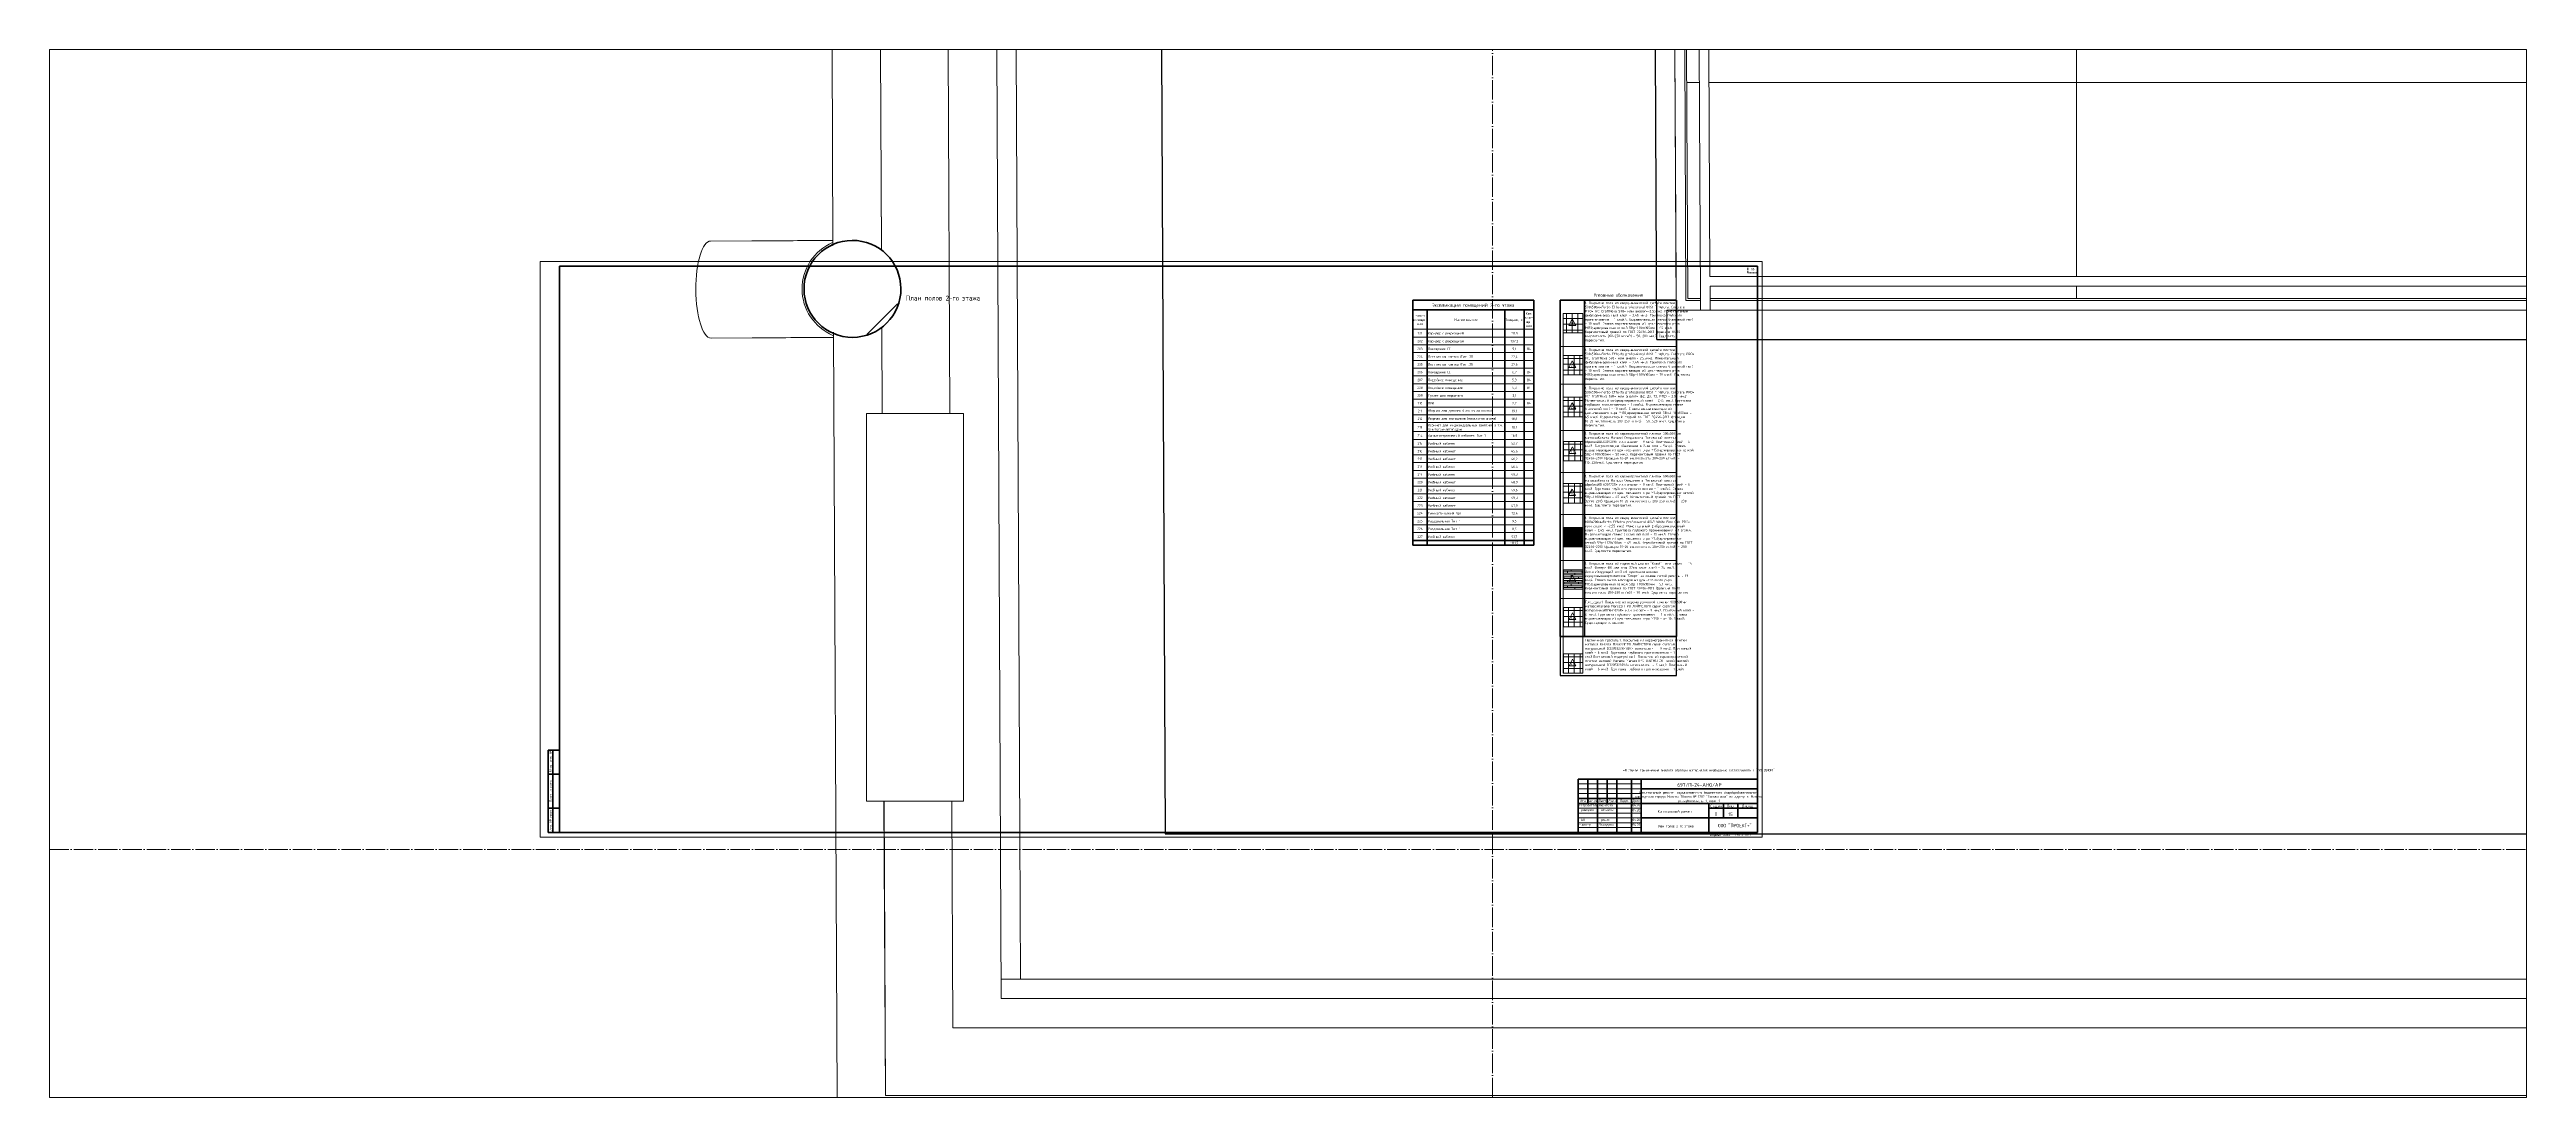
# Paper-space layout 'Layout1' of a CAD drawing. Header units: millimetres. Extents: x -1489 to 1067, y -261 to 820.
# The model-space entities are those that its viewports show. They can reach past a viewport. Long polylines and large blocks are cut down to what shows.
import ezdxf

# ---------------------------------------------------------------- set-up
doc = ezdxf.new("R2010")
doc.units = ezdxf.units.MM
doc.linetypes.add('ADSK_Линия сетки', pattern=[25, 20, -2.5, 0, -2.5])
doc.linetypes.add('ADSK_Штриховая_ш2 п1', pattern=[3, 2, -1])
for name, color, linetype, lineweight in [('Аннотация', 7, 'Continuous', 9), ('Графика', 7, 'Continuous', 20), ('Заголовки', 7, 'Continuous', 20), ('Обобщенные модели', 7, 'Continuous', 18), ('Оси', 7, 'Continuous', 9), ('Основная надпись', 7, 'Continuous', 30), ('Перекрытие штриховка', 7, 'Continuous', 18), ('Стены наружные', 7, 'Continuous', 18), ('Стены несущие', 7, 'Continuous', 30), ('Стены отделка', 7, 'Continuous', 30), ('Стены штриховка', 7, 'Continuous', 9), ('Узлы', 7, 'Continuous', 18)]:
    doc.layers.add(name, color=color, linetype=linetype, lineweight=lineweight)
doc.layers.add('Видовой экран НП', color=7, linetype='Continuous', plot=False)
doc.layers.add('Линии', color=7, linetype='Continuous', lineweight=9, true_color=0x00a600)
doc.styles.add('GOST Common_4', font='GOST_Common.ttf', dxfattribs={"width": 0.9, "height": 150})
doc.styles.add('GOST Common_5', font='GOST_Common.ttf', dxfattribs={"width": 0.9, "height": 2.5})
doc.styles.add('GOST Common_6', font='GOST_Common.ttf', dxfattribs={"width": 0.9, "height": 3.5})
doc.styles.add('GOST Common_7', font='GOST_Common.ttf', dxfattribs={"width": 0.9, "height": 5})
doc.styles.add('GOST Common_8', font='GOST_Common.ttf', dxfattribs={"width": 0.9, "height": 3.5})
doc.styles.add('GOST Common_9', font='GOST_Common.ttf', dxfattribs={"width": 0.9, "height": 2.5})

# ---------------------------------------------------------------- blocks, each defined once
blk = doc.blocks.new('ADSK_ОсновнаяНадпись_АК и Партнеры - Форма 3-3905436-План полов 1-го этажа')
at = {"layer": 'Основная надпись', "lineweight": 20}
for p, q in [((-1453, 445.5), (-1453, -148.5)), ((-1453, 445.5), (-192, 445.5)), ((-192, 445.5), (-192, -148.5)), ((-317, -93.5), (-382, -93.5)), ((-317, -98.5), (-382, -98.5)), ((-317, -103.5), (-382, -103.5)), ((-317, -118.5), (-382, -118.5)), ((-317, -123.5), (-382, -123.5)), ((-192, -148.5), (-1453, -148.5)), ((-317, -128.5), (-382, -128.5)), ((-317, -133.5), (-382, -133.5)), ((-317, -138.5), (-382, -138.5))]:
    blk.add_line(p, q, dxfattribs=at)
at = {"layer": 'Основная надпись', "lineweight": 50}
for p, q in [((-1433, 440.5), (-1433, -143.5)), ((-197, 440.5), (-1433, 440.5)), ((-197, -143.5), (-197, 440.5)), ((-1445, -58.5), (-1433, -58.5)), ((-1445, -58.5), (-1445, -143.5)), ((-1440, -58.5), (-1440, -143.5)), ((-1445, -83.5), (-1433, -83.5)), ((-382, -88.5), (-382, -143.5)), ((-197, -88.5), (-382, -88.5)), ((-372, -88.5), (-372, -113.5)), ((-362, -88.5), (-362, -143.5)), ((-352, -88.5), (-352, -113.5)), ((-342, -88.5), (-342, -143.5)), ((-327, -88.5), (-327, -143.5)), ((-317, -88.5), (-317, -143.5)), ((-197, -98.5), (-317, -98.5)), ((-1445, -118.5), (-1433, -118.5)), ((-317, -108.5), (-382, -108.5)), ((-197, -113.5), (-382, -113.5)), ((-247, -113.5), (-247, -143.5)), ((-197, -118.5), (-247, -118.5)), ((-232, -113.5), (-232, -128.5)), ((-217, -113.5), (-217, -128.5)), ((-1445, -143.5), (-1433, -143.5)), ((-1433, -143.5), (-197, -143.5)), ((-197, -128.5), (-317, -128.5))]:
    blk.add_line(p, q, dxfattribs=at)
at = {"layer": 'Основная надпись', "linetype": 'ADSK_Штриховая_ш2 п1', "lineweight": 20}
for p, q in [((-207, 433.5), (-207, 440.5)), ((-197, 433.5), (-207, 433.5))]:
    blk.add_line(p, q, dxfattribs=at)
at = {"layer": 'Основная надпись', "lineweight": 9, "char_height": 2.5, "attachment_point": 2, "rotation": 90, "line_spacing_factor": 1.022766, "style": 'GOST Common_7'}
for s, insert, width in [('\\pxqc,t2.52,5.04,7.56,10.08,12.6,15.12,17.64,20.16,22.68,25.2,27.72,30.24,32.76,35.28,37.8,40.32,42.84,45.36,47.88,50.4,52.92,55.44,57.96,60.48,63,65.52,68.04,70.56,73.08,75.6,78.12,80.64;{Взам. инв. №}', (-1443.6, -70.3), 20.835), ('\\pxqc,t2.52,5.04,7.56,10.08,12.6,15.12,17.64,20.16,22.68,25.2,27.72,30.24,32.76,35.28,37.8,40.32,42.84,45.36,47.88,50.4,52.92,55.44,57.96,60.48,63,65.52,68.04,70.56,73.08,75.6,78.12,80.64;{Подп. и дата}', (-1443.6, -101), 32.445), ('\\pxqc,t2.52,5.04,7.56,10.08,12.6,15.12,17.64,20.16,22.68,25.2,27.72,30.24,32.76,35.28,37.8,40.32,42.84,45.36,47.88,50.4,52.92,55.44,57.96,60.48,63,65.52,68.04,70.56,73.08,75.6,78.12,80.64;{Инв. № подл.}', (-1443.6, -130.7), 22.86)]:
    blk.add_mtext(s, dxfattribs=dict(at, insert=insert, width=width))
at = {"layer": 'Основная надпись', "lineweight": 9, "char_height": 2.5, "line_spacing_factor": 1.022766, "style": 'GOST Common_7'}
for s, insert, width, attachment_point in [('\\pxqc,t2.52,5.04,7.56,10.08,12.6,15.12,17.64,20.16,22.68,25.2,27.72,30.24,32.76,35.28,37.8,40.32,42.84,45.36,47.88,50.4,52.92,55.44,57.96,60.48,63,65.52,68.04,70.56,73.08,75.6,78.12,80.64;{Изм.}', (-377, -109.7), 10.656, 2), ('\\pxqc,t2.52,5.04,7.56,10.08,12.6,15.12,17.64,20.16,22.68,25.2,27.72,30.24,32.76,35.28,37.8,40.32,42.84,45.36,47.88,50.4,52.92,55.44,57.96,60.48,63,65.52,68.04,70.56,73.08,75.6,78.12,80.64;{Кол.уч.}', (-367, -109.7), 9.999, 2), ('\\pxqc,t2.52,5.04,7.56,10.08,12.6,15.12,17.64,20.16,22.68,25.2,27.72,30.24,32.76,35.28,37.8,40.32,42.84,45.36,47.88,50.4,52.92,55.44,57.96,60.48,63,65.52,68.04,70.56,73.08,75.6,78.12,80.64;{Лист}', (-357, -109.7), 10.062, 2), ('\\pxqc,t2.52,5.04,7.56,10.08,12.6,15.12,17.64,20.16,22.68,25.2,27.72,30.24,32.76,35.28,37.8,40.32,42.84,45.36,47.88,50.4,52.92,55.44,57.96,60.48,63,65.52,68.04,70.56,73.08,75.6,78.12,80.64;{№док.}', (-347, -109.7), 10.062, 2), ('\\pxqc,t2.52,5.04,7.56,10.08,12.6,15.12,17.64,20.16,22.68,25.2,27.72,30.24,32.76,35.28,37.8,40.32,42.84,45.36,47.88,50.4,52.92,55.44,57.96,60.48,63,65.52,68.04,70.56,73.08,75.6,78.12,80.64;{Подп.}', (-334.4, -109.7), 15.237, 2), ('\\pxqc,t2.52,5.04,7.56,10.08,12.6,15.12,17.64,20.16,22.68,25.2,27.72,30.24,32.76,35.28,37.8,40.32,42.84,45.36,47.88,50.4,52.92,55.44,57.96,60.48,63,65.52,68.04,70.56,73.08,75.6,78.12,80.64;{Дата}', (-322, -109.7), 9.945, 2), ('\\pxqc,t2.52,5.04,7.56,10.08,12.6,15.12,17.64,20.16,22.68,25.2,27.72,30.24,32.76,35.28,37.8,40.32,42.84,45.36,47.88,50.4,52.92,55.44,57.96,60.48,63,65.52,68.04,70.56,73.08,75.6,78.12,80.64;{Стадия}', (-239.5, -115), 15.417, 2), ('\\pxqc,t2.52,5.04,7.56,10.08,12.6,15.12,17.64,20.16,22.68,25.2,27.72,30.24,32.76,35.28,37.8,40.32,42.84,45.36,47.88,50.4,52.92,55.44,57.96,60.48,63,65.52,68.04,70.56,73.08,75.6,78.12,80.64;{Лист}', (-224.5, -115), 15.597, 2), ('\\pxqc,t2.52,5.04,7.56,10.08,12.6,15.12,17.64,20.16,22.68,25.2,27.72,30.24,32.76,35.28,37.8,40.32,42.84,45.36,47.88,50.4,52.92,55.44,57.96,60.48,63,65.52,68.04,70.56,73.08,75.6,78.12,80.64;{Листов}', (-207.2, -115), 19.71, 2), ('\\pxt4.572,9.144,13.716,18.288,22.86,27.432,32.004,36.576,41.148,45.72,50.292,54.864,59.436,64.008,68.58,73.152,77.724,82.296,86.868,91.44,96.012,100.584,105.156,109.728,114.3,118.872,123.444,128.016,132.588,137.16,141.732,146.304;{Формат А2х3}', (-246.2, -144.7), 18.756, 1), ('\\pxt4.572,9.144,13.716,18.288,22.86,27.432,32.004,36.576,41.148,45.72,50.292,54.864,59.436,64.008,68.58,73.152,77.724,82.296,86.868,91.44,96.012,100.584,105.156,109.728,114.3,118.872,123.444,128.016,132.588,137.16,141.732,146.304;{594 х 1261}', (-220.8, -144.5), 13.689, 1)]:
    blk.add_mtext(s, dxfattribs=dict(at, insert=insert, width=width, attachment_point=attachment_point))
blk = doc.blocks.new('Водосток - Тип 1 _карниз больше 490мм_-5158525-План полов 2-го этажа')
at = {"layer": 'Обобщенные модели', "lineweight": 9}
h = blk.add_hatch(dxfattribs=at)
h.set_pattern_fill('FP_11', color=256, style=0, pattern_type=2)
h.set_pattern_definition([(314.728, (-451.3, -498.1), (106.568, 105.561), [])])
h.paths.add_polyline_path([(76.3, 171.1), (76.3, 148.9), (85.9, 128.8), (103.3, 115), (125, 110), (146.7, 115), (164.7, 130), (173.7, 148.9), (173.7, 171.1), (164.1, 191.2), (146.7, 205), (125, 210), (102.3, 204.3), (85.9, 191.2), (78.3, 175.5)])
at = {"layer": 'Обобщенные модели'}
for p, q in [((75, 306.2), (75, 263.6)), ((175, 263.6), (175, 306.2))]:
    blk.add_line(p, q, dxfattribs=at)
at = {"layer": 'Обобщенные модели', "flags": 128}
for points in [[(75, 179.9), (75, 182.9), (75, 186.2), (75, 189.7), (75, 193.4), (75, 197.2), (75, 201.3), (75, 205.5), (75, 209.9), (75, 214.4), (75, 219.1), (75, 224), (75, 229), (75, 234.1), (75, 239.3), (75, 244.6), (75, 250.1), (75, 255.6), (75, 261.3), (75, 263.6)], [(175, 263.6), (175, 258), (175, 252.4), (175, 246.9), (175, 241.5), (175, 236.2), (175, 231.1), (175, 226), (175, 221.1), (175, 216.4), (175, 211.8), (175, 207.3), (175, 203), (175, 198.9), (175, 194.9), (175, 191.2), (175, 187.6), (175, 184.3), (175, 181.1), (175, 179.9)]]:
    blk.add_lwpolyline(points, dxfattribs=at)
at = {"layer": 'Обобщенные модели', "lineweight": 40}
for start, end in [(90, 270), (270, 90)]:
    blk.add_arc((125, 160), 50, start, end, dxfattribs=at)
at = {"layer": 'Обобщенные модели'}
for start, end in [(90, 156.9149), (23.0938, 90)]:
    blk.add_arc((125, 160), 52, start, end, dxfattribs=at)
for start_param, end_param in [(4.712389, 6.283185), (3.141593, 4.712389)]:
    blk.add_ellipse((125, 306.2), major_axis=(-50, 0), ratio=0.309017, start_param=start_param, end_param=end_param, dxfattribs=at)

msp = doc.modelspace()

# ---------------------------------------------------------------- hatches: boundary and pattern name
at = {"layer": 'Перекрытие штриховка', "lineweight": 9, "true_color": 0x787878}
h = msp.add_hatch(dxfattribs=at)
h.set_pattern_fill('FP_31', color=8, style=0, pattern_type=2)
h.set_pattern_definition([(270, (1602.2, 33785.6), (500, 3e-14), []), (0, (1602.2, 33785.6), (0, 500), [])])
h.paths.add_polyline_path([(4926.531, 563.098), (4926.531, 576.098), (224.17, 576.098), (224.289, 563.098), (4899.199, 563.098)])
h.paths.add_polyline_path([(4926.531, 561.098), (4928.531, 561.098), (4926.531, 563.098)])
h.paths.add_polyline_path([(199.241, 561.098), (201.241, 561.098), (201.232, 563.098), (199.289, 561.146)])
h.paths.add_polyline_path([(201.232, 563.098), (214.232, 563.098), (208.629, 1751.226), (356.592, 1751.226), (356.592, 2786.152), (283.891, 2786.152), (283.891, 2773.152), (341.592, 2773.152), (341.592, 2771.152), (343.592, 2771.152), (343.592, 1766.226), (341.592, 1766.226), (341.588, 1764.226), (195.52, 1764.226), (201.185, 572.994)])
h.paths.add_polyline_path([(4926.531, 586.098), (4926.531, 939.308), (4938.531, 939.308), (4938.531, 989.308), (4453.531, 1829.353), (4488.172, 1849.353), (4938.531, 1069.308), (4938.531, 2009.308), (4926.531, 2009.308), (4926.531, 5391.5), (4938.531, 5391.5), (4938.531, 5441.5), (4523.531, 6160.301), (4558.363, 6179.969), (4938.531, 5521.5), (4938.531, 6321.5), (4926.531, 6321.5), (4926.531, 8620), (4913.531, 8620), (4913.531, 6321.5), (4903.531, 6321.5), (4903.531, 8620), (1166.565, 8619.826), (1166.565, 7353), (283.891, 7353), (283.891, 6466.134), (350.752, 6466.134), (350.752, 5422.44), (283.891, 5422.44), (283.891, 2796.152), (366.592, 2796.152), (366.592, 1741.226), (218.629, 1741.226), (224.17, 586.098), (4903.531, 586.098), (4903.531, 939.308), (4913.531, 939.308), (4913.531, 586.098)])
h.paths.add_polyline_path([(4903.531, 2009.308), (4903.531, 5391.5), (4913.531, 5391.5), (4913.531, 2009.308)])
h.paths.add_polyline_path([(178.587, 2761.152), (178.773, 2762.242), (178.585, 2761.615)])
h.paths.add_polyline_path([(271.891, 2773.152), (271.891, 2786.152), (203.66, 2786.152), (191.123, 5432.44), (271.891, 5432.44), (271.891, 5445.44), (178.013, 5445.44), (190.722, 2773.152), (238.774, 2773.152)])
h.paths.add_polyline_path([(213.613, 2796.152), (271.891, 2796.152), (271.891, 5422.44), (201.123, 5422.44), (212.737, 2980.326)])
h.paths.add_polyline_path([(325.752, 5432.44), (340.752, 5432.44), (340.752, 6456.134), (283.891, 6456.134), (283.891, 6443.134), (325.752, 6442.394), (325.752, 6441.134), (327.752, 6441.134), (327.752, 5447.44), (325.752, 5446.762), (325.748, 5445.44), (283.891, 5445.44), (283.891, 5432.44), (325.721, 5432.44)])
h.paths.add_polyline_path([(160.821, 6431.134), (161.326, 6431.134), (156.942, 7365), (181.885, 7365), (181.053, 7370), (156.275, 7370), (160.772, 6441.134)])
h.paths.add_polyline_path([(171.278, 6441.134), (173.278, 6441.134), (173.269, 6443.134), (171.326, 6441.182)])
h.paths.add_polyline_path([(173.269, 6443.134), (271.891, 6443.134), (271.891, 6456.134), (186.207, 6456.134), (181.053, 7353), (168.942, 7353), (173.159, 6466.134)])
h.paths.add_polyline_path([(196.16, 6466.134), (271.891, 6466.134), (271.891, 7353), (191.942, 7353), (195.564, 6591.324)])
h.paths.add_polyline_path([(166.942, 7353), (168.942, 7353), (166.932, 7355)])
h.paths.add_polyline_path([(370.826, 7365), (1149.565, 7365), (1149.565, 7370), (191.861, 7370), (191.885, 7365), (283.891, 7365)])
at = {"layer": 'Узлы', "lineweight": 9, "true_color": 0xc0c0c0}
h = msp.add_hatch(dxfattribs=at)
h.set_pattern_fill('FP_94', color=9, style=0, pattern_type=2)
h.set_pattern_definition([(270, (54881.64, 4844.6), (600, 4e-14), []), (0, (54881.64, 4844.6), (0, 600), [])])
h.paths.add_polyline_path([(60165.684, 2152.423), (60165.684, 4152.423), (58165.684, 4152.423), (58165.684, 2152.423)])
h = msp.add_hatch(dxfattribs=at)
h.set_pattern_fill('FP_95', color=9, style=0, pattern_type=2)
h.set_pattern_definition([(270, (55070.4, 707.8), (600, 4e-14), []), (0, (55070.4, 707.8), (0, 600), [])])
h.paths.add_polyline_path([(60165.684, -2173.108), (60165.684, -173.108), (58165.684, -173.108), (58165.684, -2173.108)])
h = msp.add_hatch(dxfattribs=at)
h.set_pattern_fill('FP_101', color=9, style=0, pattern_type=2)
h.set_pattern_definition([(270, (55070.4, -3612.2), (600, 4e-14), []), (0, (55070.4, -3612.2), (0, 600), [])])
h.paths.add_polyline_path([(58189.398, -6493.108), (60165.684, -6493.108), (60165.684, -4493.108), (58165.684, -4493.108), (58165.684, -6493.108)])
h = msp.add_hatch(dxfattribs=at)
h.set_pattern_fill('FP_96', color=9, style=0, pattern_type=2)
h.set_pattern_definition([(0, (56344.8, -14128.55), (0, 600), []), (90, (56344.8, -14128.55), (-600, 4e-14), [])])
h.paths.add_polyline_path([(58189.398, -11060.137), (60189.398, -11060.137), (60189.398, -9060.137), (58189.398, -9060.137)])
h = msp.add_hatch(dxfattribs=at)
h.set_pattern_fill('FP_97', color=9, style=0, pattern_type=2)
h.set_pattern_definition([(0, (56308.2, -18471.1), (0, 600), []), (90, (56308.2, -18471.1), (-600, 4e-14), [])])
h.paths.add_polyline_path([(60152.82, -15402.684), (60152.82, -13402.684), (58152.82, -13402.684), (58152.82, -15402.684), (58189.398, -15402.684)])
at = {"layer": 'Узлы', "lineweight": 9, "true_color": 0x808080}
h = msp.add_hatch(dxfattribs=at)
h.set_pattern_fill('FP_98', color=8, style=0, pattern_type=2)
h.set_pattern_definition([(0, (56344.77, -22980.72), (0, 100), []), (90, (56344.77, -22980.72), (-200, 200), [100, -700]), (90, (56744.77, -22880.72), (-200, 200), [100, -700])])
h.paths.add_polyline_path([(60189.398, -19932.312), (60189.398, -17932.312), (58189.398, -17932.312), (58189.398, -19932.312), (60165.684, -19932.312)])
at = {"layer": 'Узлы', "lineweight": 9, "true_color": 0xc0c0c0}
h = msp.add_hatch(dxfattribs=at)
h.set_pattern_fill('FP_102', color=9, style=0, pattern_type=2)
h.set_pattern_definition([(0, (56344.77, -27322.59), (0, 188), []), (90, (56344.77, -27322.6), (-376, 376), [188, -1316]), (90, (57096.77, -27134.6), (-376, 376), [188, -1316])])
h.paths.add_polyline_path([(58189.398, -24291.776), (60189.398, -24291.776), (60189.398, -22291.776), (58189.398, -22291.776)])
at = {"layer": 'Узлы', "lineweight": 9, "true_color": 0x808080}
h = msp.add_hatch(dxfattribs=at)
h.set_pattern_fill('FP_99', color=8, style=0, pattern_type=2)
h.set_pattern_definition([(270, (55098.4, -25300.75), (600, 4e-14), []), (0, (55098.4, -25300.75), (0, 600), [])])
h.paths.add_polyline_path([(60165.684, -28181.667), (60193.699, -28181.667), (60193.699, -26181.667), (58193.699, -26181.667), (58193.699, -28181.667), (60152.82, -28181.667)])
h = msp.add_hatch(dxfattribs=at)
h.set_pattern_fill('FP_100', color=8, style=0, pattern_type=2)
h.set_pattern_definition([(270, (55098.4, -30059.64), (600, 4e-14), []), (0, (55098.4, -30059.64), (0, 600), [])])
h.paths.add_polyline_path([(60165.684, -32940.559), (60193.699, -32940.559), (60193.699, -30940.559), (58193.699, -30940.559), (58193.699, -32940.559), (60152.82, -32940.559)])

# ---------------------------------------------------------------- linework, layer by layer
at = {"layer": 'Линии', "color": 7}
for p, q in [((60165.684, 4152.423), (58165.684, 4152.423)), ((58165.684, 4152.423), (58165.684, 2152.423)), ((60165.684, 2152.423), (60165.684, 4152.423)), ((58165.684, 2152.423), (60165.684, 2152.423)), ((60165.684, -173.108), (58165.684, -173.108)), ((58165.684, -173.108), (58165.684, -2173.108)), ((60165.684, -2173.108), (60165.684, -173.108)), ((58165.684, -2173.108), (60165.684, -2173.108)), ((60165.684, -4493.108), (58165.684, -4493.108)), ((58165.684, -4493.108), (58165.684, -6493.108)), ((60165.684, -6493.108), (60165.684, -4493.108)), ((58165.684, -6493.108), (60165.684, -6493.108)), ((60189.398, -9060.137), (58189.398, -9060.137)), ((58189.398, -9060.137), (58189.398, -11060.137)), ((60189.398, -11060.137), (60189.398, -9060.137)), ((58189.398, -11060.137), (60189.398, -11060.137)), ((60152.82, -13402.684), (58152.82, -13402.684)), ((58152.82, -13402.684), (58152.82, -15402.684)), ((60152.82, -15402.684), (60152.82, -13402.684)), ((58152.82, -15402.684), (60152.82, -15402.684)), ((60189.398, -17932.312), (58189.398, -17932.312)), ((58189.398, -17932.312), (58189.398, -19932.312)), ((60189.398, -19932.312), (60189.398, -17932.312)), ((58189.398, -19932.312), (60189.398, -19932.312)), ((60189.398, -22291.776), (58189.398, -22291.776)), ((58189.398, -22291.776), (58189.398, -24291.776)), ((60189.398, -24291.776), (60189.398, -22291.776)), ((58189.398, -24291.776), (60189.398, -24291.776)), ((60193.699, -26181.667), (58193.699, -26181.667)), ((58193.699, -26181.667), (58193.699, -28181.667)), ((60193.699, -28181.667), (60193.699, -26181.667)), ((58193.699, -28181.667), (60193.699, -28181.667)), ((60193.699, -30940.559), (58193.699, -30940.559)), ((58193.699, -30940.559), (58193.699, -32940.559)), ((60193.699, -32940.559), (60193.699, -30940.559)), ((58193.699, -32940.559), (60193.699, -32940.559))]:
    msp.add_line(p, q, dxfattribs=at)
at = {"layer": 'Линии', "color": 1, "true_color": 0xff0000}
for p, q in [((58727.593, 2914.567), (59087.593, 3591.629)), ((59447.593, 2914.567), (59087.593, 3591.629)), ((58727.593, 2914.567), (59447.593, 2914.567)), ((58727.593, -1410.964), (59087.593, -733.903)), ((59447.593, -1410.964), (59087.593, -733.903)), ((58727.593, -1410.964), (59447.593, -1410.964)), ((58727.593, -5730.964), (59087.593, -5053.903)), ((59447.593, -5730.964), (59087.593, -5053.903)), ((58727.593, -5730.964), (59447.593, -5730.964)), ((58751.307, -10297.993), (59111.307, -9620.932)), ((59471.307, -10297.993), (59111.307, -9620.932)), ((58751.307, -10297.993), (59471.307, -10297.993)), ((58714.729, -14640.541), (59074.729, -13963.479)), ((59434.729, -14640.541), (59074.729, -13963.479)), ((58714.729, -14640.541), (59434.729, -14640.541)), ((58751.307, -19170.169), (59111.307, -18493.107)), ((59471.307, -19170.169), (59111.307, -18493.107)), ((58751.307, -19170.169), (59471.307, -19170.169)), ((58751.307, -23529.632), (59111.307, -22852.571)), ((59471.307, -23529.632), (59111.307, -22852.571)), ((58751.307, -23529.632), (59471.307, -23529.632)), ((58755.608, -27419.523), (59115.608, -26742.462)), ((59475.608, -27419.523), (59115.608, -26742.462)), ((58755.608, -27419.523), (59475.608, -27419.523)), ((58755.608, -32178.415), (59115.608, -31501.354)), ((59475.608, -32178.415), (59115.608, -31501.354)), ((58755.608, -32178.415), (59475.608, -32178.415))]:
    msp.add_line(p, q, dxfattribs=at)
at = {"layer": 'Оси', "linetype": 'ADSK_Линия сетки'}
for p, q in [((-0.435, -5289.091), (-0.435, 44222.998)), ((-10114.729, -5), (50212.269, -5))]:
    msp.add_line(p, q, dxfattribs=at)
at = {"layer": 'Стены наружные'}
for p, q in [((-596.28, 8028.747), (-560.214, 444.747)), ((-680.909, 617.61), (-715.893, 7858.59)), ((-664.535, 7577.642), (-630.885, 612.908)), ((-631.015, 612.97), (-664.136, 7577.642)), ((-676.336, -328.902), (-680.478, 528.538)), ((-630.215, 444.747), (-630.638, 533.656)), ((-630.503, 533.722), (-630.073, 444.747)), ((-626.868, -258.902), (-628.313, 44.747)), ((-628.14, 44.747), (-626.673, -258.902)), ((-557.201, -188.902), (-558.312, 44.747)), ((1468.657, -188.902), (-557.201, -188.902)), ((7918.134, -258.902), (-626.868, -258.902))]:
    msp.add_line(p, q, dxfattribs=at)
at = {"layer": 'Стены несущие'}
for p, q in [((-342.65, 957.456), (-338.149, 11.098)), ((169.431, 521.098), (167.463, 934.882)), ((169.431, 521.098), (7168.134, 521.098)), ((-338.149, 11.098), (7678.134, 11.098))]:
    msp.add_line(p, q, dxfattribs=at)
at = {"layer": 'Стены отделка', "lineweight": 9}
for p, q in [((129.791, 8709.38), (169.431, 521.098)), ((189.431, 521.195), (149.791, 8709.38)), ((-512.648, 956.648), (-507.343, -158.902)), ((187.463, 934.977), (189.289, 551.098)), ((201.232, 563.098), (199.463, 935.034)), ((212.463, 935.096), (214.232, 563.098)), ((224.123, 586.098), (222.463, 935.143)), ((214.232, 563.098), (201.232, 563.098)), ((4903.531, 586.098), (224.123, 586.098)), ((224.17, 576.098), (4926.531, 576.098)), ((224.232, 563.098), (224.17, 576.098)), ((4926.531, 563.098), (224.232, 563.098)), ((7138.134, 551.098), (179.449, 551.098)), ((179.449, 551.098), (179.449, 521.098)), ((169.431, 521.098), (189.431, 521.195)), ((-546.279, 444.747), (-646.279, 444.747)), ((-646.279, 444.747), (-646.279, 44.747)), ((-546.279, 44.747), (-546.279, 444.747)), ((-646.279, 44.747), (-546.279, 44.747)), ((-487.438, -138.902), (-488.151, 11.098)), ((7828.134, -138.902), (-487.438, -138.902)), ((-507.343, -158.902), (7848.134, -158.902))]:
    msp.add_line(p, q, dxfattribs=at)
at = {"layer": 'Стены штриховка'}
for p, q in [((-492.491, 923.743), (-488.151, 11.098)), ((199.241, 561.098), (197.463, 935.024)), ((214.232, 563.098), (214.289, 551.098)), ((224.232, 563.098), (224.289, 551.098)), ((214.241, 561.098), (199.241, 561.098)), ((4928.531, 561.098), (224.242, 561.098)), ((-487.438, -138.902), (-507.438, -138.902))]:
    msp.add_line(p, q, dxfattribs=at)

# ---------------------------------------------------------------- block references
at = {"layer": 'Обобщенные модели', "rotation": 90.27247415019644}
msp.add_blockref('Водосток - Тип 1 _карниз больше 490мм_-5158525-План полов 2-го этажа', (-500.233, 448.933), dxfattribs=at)

psp = doc.layouts.get("Layout1")

# ---------------------------------------------------------------- linework, layer by layer
psp.add_lwpolyline([(189.6, 214.7), (69.6, 214.7), (69.6, 174.4), (189.6, 174.4)], close=True)
at = {"layer": 'Линии', "color": 7, "lineweight": 50}
for p, q in [((-82.7, 561.6), (-82.7, 551.6)), ((42.3, 561.6), (-82.7, 561.6)), ((-82.7, 551.6), (-82.7, 308.8)), ((-82.7, 551.6), (42.3, 551.6)), ((-67.7, 551.6), (-67.7, 531.5)), ((12.3, 551.6), (12.3, 531.5)), ((32.3, 551.6), (32.3, 531.5)), ((42.3, 551.6), (42.3, 561.6)), ((42.3, 551.6), (42.3, 308.8)), ((42.3, 551.6), (42.3, 531.5)), ((69.6, 561.6), (69.6, 513.9)), ((69.6, 561.6), (189.6, 561.6)), ((94.6, 561.6), (94.6, 513.9)), ((189.6, 561.6), (189.6, 513.9)), ((-67.7, 531.5), (-67.7, 523.5)), ((-67.7, 523.5), (-67.7, 515.5)), ((-67.7, 515.5), (-67.7, 507.5)), ((12.3, 531.5), (12.3, 523.5)), ((12.3, 523.5), (12.3, 515.5)), ((12.3, 515.5), (12.3, 507.5)), ((32.3, 531.5), (32.3, 523.5)), ((32.3, 523.5), (32.3, 515.5)), ((32.3, 515.5), (32.3, 507.5)), ((42.3, 531.5), (42.3, 523.5)), ((42.3, 523.5), (42.3, 515.5)), ((42.3, 515.5), (42.3, 507.5)), ((69.6, 513.9), (69.6, 474.8)), ((94.6, 513.9), (94.6, 474.8)), ((189.6, 513.9), (189.6, 474.8)), ((-67.7, 507.5), (-67.7, 499.5)), ((-67.7, 499.5), (-67.7, 491.4)), ((-67.7, 491.4), (-67.7, 483.4)), ((12.3, 507.5), (12.3, 499.5)), ((12.3, 499.5), (12.3, 491.4)), ((12.3, 491.4), (12.3, 483.4)), ((32.3, 507.5), (32.3, 499.5)), ((32.3, 499.5), (32.3, 491.4)), ((32.3, 491.4), (32.3, 483.4)), ((42.3, 507.5), (42.3, 499.5)), ((42.3, 499.5), (42.3, 491.4)), ((42.3, 491.4), (42.3, 483.4)), ((-67.7, 483.4), (-67.7, 475.4)), ((-67.7, 475.4), (-67.7, 467.4)), ((-67.7, 467.4), (-67.7, 459.4)), ((12.3, 483.4), (12.3, 475.4)), ((12.3, 475.4), (12.3, 467.4)), ((12.3, 467.4), (12.3, 459.4)), ((32.3, 483.4), (32.3, 475.4)), ((32.3, 475.4), (32.3, 467.4)), ((32.3, 467.4), (32.3, 459.4)), ((42.3, 483.4), (42.3, 475.4)), ((42.3, 475.4), (42.3, 467.4)), ((42.3, 467.4), (42.3, 459.4)), ((69.6, 474.8), (69.6, 427.2)), ((94.6, 474.8), (94.6, 427.2)), ((189.6, 474.8), (189.6, 427.2)), ((-67.7, 459.4), (-67.7, 451.3)), ((-67.7, 451.3), (-67.7, 443.3)), ((-67.7, 443.3), (-67.7, 435.3)), ((-67.7, 435.3), (-67.7, 426)), ((12.3, 459.4), (12.3, 451.3)), ((12.3, 451.3), (12.3, 443.3)), ((12.3, 443.3), (12.3, 435.3)), ((12.3, 435.3), (12.3, 426)), ((32.3, 459.4), (32.3, 451.3)), ((32.3, 451.3), (32.3, 443.3)), ((32.3, 443.3), (32.3, 435.3)), ((32.3, 435.3), (32.3, 426)), ((42.3, 459.4), (42.3, 451.3)), ((42.3, 451.3), (42.3, 443.3)), ((42.3, 443.3), (42.3, 435.3)), ((42.3, 435.3), (42.3, 426)), ((-67.7, 426), (-67.7, 418)), ((-67.7, 418), (-67.7, 410)), ((-67.7, 410), (-67.7, 402)), ((12.3, 426), (12.3, 418)), ((12.3, 418), (12.3, 410)), ((12.3, 410), (12.3, 402)), ((32.3, 426), (32.3, 418)), ((32.3, 418), (32.3, 410)), ((32.3, 410), (32.3, 402)), ((42.3, 426), (42.3, 418)), ((42.3, 418), (42.3, 410)), ((42.3, 410), (42.3, 402)), ((69.6, 427.2), (69.6, 383.9)), ((94.6, 427.2), (94.6, 383.9)), ((189.6, 427.2), (189.6, 383.9)), ((-67.7, 402), (-67.7, 394)), ((-67.7, 394), (-67.7, 385.9)), ((-67.7, 385.9), (-67.7, 377.9)), ((12.3, 402), (12.3, 394)), ((12.3, 394), (12.3, 385.9)), ((12.3, 385.9), (12.3, 377.9)), ((32.3, 402), (32.3, 394)), ((32.3, 394), (32.3, 385.9)), ((32.3, 385.9), (32.3, 377.9)), ((42.3, 402), (42.3, 394)), ((42.3, 394), (42.3, 385.9)), ((42.3, 385.9), (42.3, 377.9)), ((69.6, 383.9), (69.6, 340.5)), ((94.6, 383.9), (94.6, 340.5)), ((189.6, 383.9), (189.6, 340.5)), ((-67.7, 377.9), (-67.7, 369.9)), ((-67.7, 369.9), (-67.7, 361.9)), ((-67.7, 361.9), (-67.7, 353.9)), ((12.3, 377.9), (12.3, 369.9)), ((12.3, 369.9), (12.3, 361.9)), ((12.3, 361.9), (12.3, 353.9)), ((32.3, 377.9), (32.3, 369.9)), ((32.3, 369.9), (32.3, 361.9)), ((32.3, 361.9), (32.3, 353.9)), ((42.3, 377.9), (42.3, 369.9)), ((42.3, 369.9), (42.3, 361.9)), ((42.3, 361.9), (42.3, 353.9)), ((-67.7, 353.9), (-67.7, 345.9)), ((-67.7, 345.9), (-67.7, 337.8)), ((-67.7, 337.8), (-67.7, 329.8)), ((12.3, 353.9), (12.3, 345.9)), ((12.3, 345.9), (12.3, 337.8)), ((12.3, 337.8), (12.3, 329.8)), ((32.3, 353.9), (32.3, 345.9)), ((32.3, 345.9), (32.3, 337.8)), ((32.3, 337.8), (32.3, 329.8)), ((42.3, 353.9), (42.3, 345.9)), ((42.3, 345.9), (42.3, 337.8)), ((42.3, 337.8), (42.3, 329.8)), ((69.6, 340.5), (69.6, 292.9)), ((94.6, 340.5), (94.6, 292.9)), ((189.6, 340.5), (189.6, 292.9)), ((-67.7, 313.8), (-82.7, 313.8)), ((42.3, 308.8), (-82.7, 308.8)), ((-67.7, 329.8), (-67.7, 321.8)), ((-67.7, 321.8), (-67.7, 313.8)), ((12.3, 313.8), (-67.7, 313.8)), ((-67.7, 313.8), (-67.7, 308.8)), ((12.3, 329.8), (12.3, 321.8)), ((12.3, 321.8), (12.3, 313.8)), ((32.3, 313.8), (12.3, 313.8)), ((12.3, 313.8), (12.3, 308.8)), ((32.3, 329.8), (32.3, 321.8)), ((32.3, 321.8), (32.3, 313.8)), ((42.3, 313.8), (32.3, 313.8)), ((32.3, 313.8), (32.3, 308.8)), ((42.3, 329.8), (42.3, 321.8)), ((42.3, 321.8), (42.3, 313.8)), ((42.3, 313.8), (42.3, 308.8)), ((69.6, 292.9), (69.6, 253.8)), ((94.6, 292.9), (94.6, 253.8)), ((189.6, 292.9), (189.6, 253.8)), ((69.6, 253.8), (69.6, 214.7)), ((94.6, 253.8), (94.6, 214.7)), ((189.6, 253.8), (189.6, 214.7)), ((94.6, 214.7), (69.6, 214.7)), ((189.6, 214.7), (94.6, 214.7))]:
    psp.add_line(p, q, dxfattribs=at)
at = {"layer": 'Линии', "color": 7, "lineweight": 20}
for p, q in [((-67.7, 531.5), (-82.7, 531.5)), ((-67.7, 523.5), (-82.7, 523.5)), ((-67.7, 515.5), (-82.7, 515.5)), ((12.3, 531.5), (-67.7, 531.5)), ((12.3, 523.5), (-67.7, 523.5)), ((12.3, 515.5), (-67.7, 515.5)), ((32.3, 531.5), (12.3, 531.5)), ((32.3, 523.5), (12.3, 523.5)), ((32.3, 515.5), (12.3, 515.5)), ((42.3, 531.5), (32.3, 531.5)), ((42.3, 523.5), (32.3, 523.5)), ((42.3, 515.5), (32.3, 515.5)), ((94.6, 513.9), (69.6, 513.9)), ((189.6, 513.9), (94.6, 513.9)), ((-67.7, 507.5), (-82.7, 507.5)), ((-67.7, 499.5), (-82.7, 499.5)), ((-67.7, 491.4), (-82.7, 491.4)), ((12.3, 507.5), (-67.7, 507.5)), ((12.3, 499.5), (-67.7, 499.5)), ((12.3, 491.4), (-67.7, 491.4)), ((32.3, 507.5), (12.3, 507.5)), ((32.3, 499.5), (12.3, 499.5)), ((32.3, 491.4), (12.3, 491.4)), ((42.3, 507.5), (32.3, 507.5)), ((42.3, 499.5), (32.3, 499.5)), ((42.3, 491.4), (32.3, 491.4)), ((-67.7, 483.4), (-82.7, 483.4)), ((-67.7, 475.4), (-82.7, 475.4)), ((-67.7, 467.4), (-82.7, 467.4)), ((12.3, 483.4), (-67.7, 483.4)), ((12.3, 475.4), (-67.7, 475.4)), ((12.3, 467.4), (-67.7, 467.4)), ((32.3, 483.4), (12.3, 483.4)), ((32.3, 475.4), (12.3, 475.4)), ((32.3, 467.4), (12.3, 467.4)), ((42.3, 483.4), (32.3, 483.4)), ((42.3, 475.4), (32.3, 475.4)), ((42.3, 467.4), (32.3, 467.4)), ((94.6, 474.8), (69.6, 474.8)), ((189.6, 474.8), (94.6, 474.8)), ((-67.7, 459.4), (-82.7, 459.4)), ((-67.7, 451.3), (-82.7, 451.3)), ((-67.7, 443.3), (-82.7, 443.3)), ((-67.7, 435.3), (-82.7, 435.3)), ((12.3, 459.4), (-67.7, 459.4)), ((12.3, 451.3), (-67.7, 451.3)), ((12.3, 443.3), (-67.7, 443.3)), ((12.3, 435.3), (-67.7, 435.3)), ((32.3, 459.4), (12.3, 459.4)), ((32.3, 451.3), (12.3, 451.3)), ((32.3, 443.3), (12.3, 443.3)), ((32.3, 435.3), (12.3, 435.3)), ((42.3, 459.4), (32.3, 459.4)), ((42.3, 451.3), (32.3, 451.3)), ((42.3, 443.3), (32.3, 443.3)), ((42.3, 435.3), (32.3, 435.3)), ((-67.7, 426), (-82.7, 426)), ((-67.7, 418), (-82.7, 418)), ((-67.7, 410), (-82.7, 410)), ((12.3, 426), (-67.7, 426)), ((12.3, 418), (-67.7, 418)), ((12.3, 410), (-67.7, 410)), ((32.3, 426), (12.3, 426)), ((32.3, 418), (12.3, 418)), ((32.3, 410), (12.3, 410)), ((42.3, 426), (32.3, 426)), ((42.3, 418), (32.3, 418)), ((42.3, 410), (32.3, 410)), ((94.6, 427.2), (69.6, 427.2)), ((189.6, 427.2), (94.6, 427.2)), ((-67.7, 402), (-82.7, 402)), ((-67.7, 394), (-82.7, 394)), ((-67.7, 385.9), (-82.7, 385.9)), ((12.3, 402), (-67.7, 402)), ((12.3, 394), (-67.7, 394)), ((12.3, 385.9), (-67.7, 385.9)), ((32.3, 402), (12.3, 402)), ((32.3, 394), (12.3, 394)), ((32.3, 385.9), (12.3, 385.9)), ((42.3, 402), (32.3, 402)), ((42.3, 394), (32.3, 394)), ((42.3, 385.9), (32.3, 385.9)), ((94.6, 383.9), (69.6, 383.9)), ((189.6, 383.9), (94.6, 383.9)), ((-67.7, 377.9), (-82.7, 377.9)), ((-67.7, 369.9), (-82.7, 369.9)), ((-67.7, 361.9), (-82.7, 361.9)), ((12.3, 377.9), (-67.7, 377.9)), ((12.3, 369.9), (-67.7, 369.9)), ((12.3, 361.9), (-67.7, 361.9)), ((32.3, 377.9), (12.3, 377.9)), ((32.3, 369.9), (12.3, 369.9)), ((32.3, 361.9), (12.3, 361.9)), ((42.3, 377.9), (32.3, 377.9)), ((42.3, 369.9), (32.3, 369.9)), ((42.3, 361.9), (32.3, 361.9)), ((-67.7, 353.9), (-82.7, 353.9)), ((-67.7, 345.9), (-82.7, 345.9)), ((-67.7, 337.8), (-82.7, 337.8)), ((12.3, 353.9), (-67.7, 353.9)), ((12.3, 345.9), (-67.7, 345.9)), ((12.3, 337.8), (-67.7, 337.8)), ((32.3, 353.9), (12.3, 353.9)), ((32.3, 345.9), (12.3, 345.9)), ((32.3, 337.8), (12.3, 337.8)), ((42.3, 353.9), (32.3, 353.9)), ((42.3, 345.9), (32.3, 345.9)), ((42.3, 337.8), (32.3, 337.8)), ((94.6, 340.5), (69.6, 340.5)), ((189.6, 340.5), (94.6, 340.5)), ((-67.7, 329.8), (-82.7, 329.8)), ((-67.7, 321.8), (-82.7, 321.8)), ((12.3, 329.8), (-67.7, 329.8)), ((12.3, 321.8), (-67.7, 321.8)), ((32.3, 329.8), (12.3, 329.8)), ((32.3, 321.8), (12.3, 321.8)), ((42.3, 329.8), (32.3, 329.8)), ((42.3, 321.8), (32.3, 321.8)), ((94.6, 292.9), (69.6, 292.9)), ((189.6, 292.9), (94.6, 292.9)), ((94.6, 253.8), (69.6, 253.8)), ((189.6, 253.8), (94.6, 253.8)), ((94.6, 214.7), (69.6, 214.7)), ((189.6, 214.7), (94.6, 214.7))]:
    psp.add_line(p, q, dxfattribs=at)

# ---------------------------------------------------------------- texts
at = {"layer": 'Графика', "line_spacing_factor": 1.022761}
for s, insert, char_height, width, attachment_point, style in [('Условные обозначения', (129.6, 568.5), 3.5, 51.696, 2, 'GOST Common_8'), ('Номер\\Pпомеще-\\Pния', (-75.2, 546.9), 2.5, 14.18, 2, 'GOST Common_9'), ('Экспликация помещений 2-го этажа', (-20.2, 558.2), 3.5, 84.471, 2, 'GOST Common_8'), ('Наименование', (-27.7, 542.7), 2.5, 23.533, 2, 'GOST Common_9'), ('Площадь, м\\fGOST Common|b0|i0|c238|p34|;\\W.9;²', (22.3, 542.7), 2.5, 20.094, 2, 'GOST Common_9'), ('Кат.\\Pпоме-\\Pще-\\Pния', (37.3, 549.1), 2.5, 9.624, 2, 'GOST Common_9'), ('1. Покрытие пола из кварц-виниловой дизайн плитки 500х500ммForbo Effekta professional 8061 T Natural Concrete PRO* IVC CraftNova 598* или аналог*-2,55мм2. Моментальный фиброармированный клей - 2,45 мм;3. Грунтовка глубокого проникновения - 1 слой;4. Выравнивающая стяжка (наливной пол) - 10 мм;5. Стяжка выравнивающая из цем.-песчаного р-ра М150,армированная сеткой 5Bp-I 100х100мм - 45 мм;6. Керамзитовый гравий по ГОСТ 32496-2013 (фракция 10-20 мм,плотность 200-250 кг/м3) - 50...280 мм;7. Сущ.плита перекрытия.', (95.3, 560), 2.5, 92.44, 1, 'GOST Common_9'), ('202', (-75.2, 520.6), 2.5, 5.612, 2, 'GOST Common_9'), ('203', (-75.2, 512.6), 2.5, 5.612, 2, 'GOST Common_9'), ('201', (-75.2, 528.7), 2.5, 5.099, 2, 'GOST Common_9'), ('Коридор с рекреацией', (-66.9, 528.7), 2.5, 36.114, 1, 'GOST Common_9'), ('Коридор с рекреацией', (-66.9, 520.6), 2.5, 36.114, 1, 'GOST Common_9'), ('Помещение СС', (-66.9, 512.6), 2.5, 22.869, 1, 'GOST Common_9'), ('187,2', (22.3, 520.6), 2.5, 7.905, 2, 'GOST Common_9'), ('191,5', (22.3, 528.7), 2.5, 7.392, 2, 'GOST Common_9'), ('5,1', (22.3, 512.6), 2.5, 4.164, 2, 'GOST Common_9'), ('В4', (37.3, 512.6), 2.5, 4.284, 2, 'GOST Common_9'), ('1. Покрытие пола из кварц-виниловой дизайн плитки 500х500ммForbo Effekta professional 8061 T Natural Concrete PRO* IVC CraftNova 598* или аналог*-2,55мм2. Моментальный фиброармированный клей - 2,45 мм;3. Грунтовка глубокого проникновения - 1 слой;4. Выравнивающая стяжка (наливной пол) - 10 мм;5. Стяжка выравнивающая из цем.-песчаного р-ра М150,армированная сеткой 5Bp-I 100х100мм - 70 мм;6. Сущ.плита перекрытия.', (95.3, 511.6), 2.5, 92.713, 1, 'GOST Common_9'), ('204', (-75.2, 504.6), 2.5, 5.883, 2, 'GOST Common_9'), ('205', (-75.2, 496.6), 2.5, 5.612, 2, 'GOST Common_9'), ('206', (-75.2, 488.6), 2.5, 5.612, 2, 'GOST Common_9'), ('Лестничная клетка (Тип Л1)', (-66.9, 504.6), 2.5, 45.95, 1, 'GOST Common_9'), ('Лестничная клетка (Тип Л1)', (-66.9, 496.6), 2.5, 45.95, 1, 'GOST Common_9'), ('Помещение СС', (-66.9, 488.6), 2.5, 22.869, 1, 'GOST Common_9'), ('27,4', (22.3, 504.6), 2.5, 6.819, 2, 'GOST Common_9'), ('27,6', (22.3, 496.6), 2.5, 6.547, 2, 'GOST Common_9'), ('6,7', (22.3, 488.6), 2.5, 4.676, 2, 'GOST Common_9'), ('В4', (37.3, 488.6), 2.5, 4.284, 2, 'GOST Common_9'), ('208', (-75.2, 472.5), 2.5, 5.612, 2, 'GOST Common_9'), ('209', (-75.2, 464.5), 2.5, 5.612, 2, 'GOST Common_9'), ('207', (-75.2, 480.5), 2.5, 5.612, 2, 'GOST Common_9'), ('Туалет для персонала', (-66.9, 464.5), 2.5, 36.929, 1, 'GOST Common_9'), ('Подсобное помещение', (-66.9, 480.5), 2.5, 35.722, 1, 'GOST Common_9'), ('Подсобное помещение', (-66.9, 472.5), 2.5, 35.722, 1, 'GOST Common_9'), ('5,3', (22.3, 480.5), 2.5, 4.676, 2, 'GOST Common_9'), ('4,3', (22.3, 472.5), 2.5, 4.948, 2, 'GOST Common_9'), ('3,1', (22.3, 464.5), 2.5, 4.164, 2, 'GOST Common_9'), ('В4', (37.3, 480.5), 2.5, 4.284, 2, 'GOST Common_9'), ('В4', (37.3, 472.5), 2.5, 4.284, 2, 'GOST Common_9'), ('1. Покрытие пола из кварц-виниловой дизайн плитки 500х500ммForbo Effekta professional 8061 T Natural Concrete PRO* IVC CraftNova 598* или аналог* (В2, Д3, Т2, РП2) - 2,55 мм;2. Моментальный фиброармированный клей - 2,45 мм;3. Грунтовка глубокого проникновения - 1 слой;4. Выравнивающая стяжка (наливной пол) - 10 мм;5. Стяжка выравнивающая из цем.-песчаного р-ра М150,армированная сеткой 5Bp-I 100х100мм - 45 мм;6. Керамзитовый гравий по ГОСТ 32496-2013 (фракция 10-20 мм,плотность 200-250 кг/м3) - 50...520 мм;7. Сущ.плита перекрытия.', (95.3, 472.2), 2.5, 92.963, 1, 'GOST Common_9'), ('210', (-75.2, 456.5), 2.5, 5.099, 2, 'GOST Common_9'), ('212', (-75.2, 440.5), 2.5, 5.099, 2, 'GOST Common_9'), ('211', (-75.2, 448.5), 2.5, 4.586, 2, 'GOST Common_9'), ('Уборная для девочек (начальная школа)', (-66.9, 448.9), 2.5, 60.386, 1, 'GOST Common_9'), ('Уборная для мальчиков (начальная школа)', (-66.9, 440.8), 2.5, 64.808, 1, 'GOST Common_9'), ('ПУИ', (-66.9, 456.5), 2.5, 6.426, 1, 'GOST Common_9'), ('18,8', (22.3, 440.5), 2.5, 6.034, 2, 'GOST Common_9'), ('19,1', (22.3, 448.5), 2.5, 5.521, 2, 'GOST Common_9'), ('2,2', (22.3, 456.5), 2.5, 4.676, 2, 'GOST Common_9'), ('В4', (37.3, 456.5), 2.5, 4.284, 2, 'GOST Common_9'), ('214', (-75.2, 423.2), 2.5, 5.37, 2, 'GOST Common_9'), ('215', (-75.2, 415.1), 2.5, 5.099, 2, 'GOST Common_9'), ('213', (-75.2, 431.8), 2.5, 5.099, 2, 'GOST Common_9'), ('Кабинет для индивидуальных занятий, в т.ч. сучителем-логопедом', (-66.9, 433.9), 2.5, 76.272, 1, 'GOST Common_9'), ('Административный кабинет. Тип 1', (-66.9, 423.2), 2.5, 56.902, 1, 'GOST Common_9'), ('Учебный кабинет', (-66.9, 415.1), 2.5, 28.481, 1, 'GOST Common_9'), ('16,9', (22.3, 423.2), 2.5, 6.034, 2, 'GOST Common_9'), ('52,7', (22.3, 415.1), 2.5, 6.547, 2, 'GOST Common_9'), ('18,1', (22.3, 431.8), 2.5, 5.521, 2, 'GOST Common_9'), ('1. Покрытие пола из керамогранитной плитки 600х600 мм матоваяKerama Marazzi Фондамента Пепельный светлый обрезнойDL600720R* или аналог - 9 мм;2. Плиточный клей - 6 мм;3. Гидроизоляция обмазочная в 2-ва слоя - 5мм;4. Стяжка выравнивающая из цем.-песчаного р-ра М150,армированная сеткой 5Bp-I 100х100мм - 50 мм;5. Керамзитовый гравий по ГОСТ 32496-2013 (фракция 10-20 мм,плотность 200-250 кг/м3) - 110...220мм;6. Сущ.плита перекрытия.', (95.3, 425.3), 2.5, 92.966, 1, 'GOST Common_9'), ('216', (-75.2, 407.1), 2.5, 5.099, 2, 'GOST Common_9'), ('218', (-75.2, 391.1), 2.5, 5.099, 2, 'GOST Common_9'), ('217', (-75.2, 399.1), 2.5, 5.099, 2, 'GOST Common_9'), ('Учебный кабинет', (-66.9, 407.1), 2.5, 28.481, 1, 'GOST Common_9'), ('Учебный кабинет', (-66.9, 399.1), 2.5, 28.481, 1, 'GOST Common_9'), ('Учебный кабинет', (-66.9, 391.1), 2.5, 28.481, 1, 'GOST Common_9'), ('46,4', (22.3, 391.1), 2.5, 7.09, 2, 'GOST Common_9'), ('45,6', (22.3, 407.1), 2.5, 6.819, 2, 'GOST Common_9'), ('46,2', (22.3, 399.1), 2.5, 6.819, 2, 'GOST Common_9'), ('220', (-75.2, 375.1), 2.5, 5.612, 2, 'GOST Common_9'), ('222', (-75.2, 359), 2.5, 5.612, 2, 'GOST Common_9'), ('219', (-75.2, 383.1), 2.5, 5.099, 2, 'GOST Common_9'), ('221', (-75.2, 367), 2.5, 5.099, 2, 'GOST Common_9'), ('Учебный кабинет', (-66.9, 383.1), 2.5, 28.481, 1, 'GOST Common_9'), ('Учебный кабинет', (-66.9, 375.1), 2.5, 28.481, 1, 'GOST Common_9'), ('Учебный кабинет', (-66.9, 367), 2.5, 28.481, 1, 'GOST Common_9'), ('Учебный кабинет', (-66.9, 359), 2.5, 28.481, 1, 'GOST Common_9'), ('48,9', (22.3, 375.1), 2.5, 6.819, 2, 'GOST Common_9'), ('49,6', (22.3, 367), 2.5, 6.819, 2, 'GOST Common_9'), ('49,3', (22.3, 383.1), 2.5, 6.819, 2, 'GOST Common_9'), ('49,3', (22.3, 359), 2.5, 6.819, 2, 'GOST Common_9'), ('1. Покрытие пола из керамогранитной плитки 600х600 мм матоваяKerama Marazzi Фондамента Пепельный светлый обрезнойDL600720R* или аналог - 9 мм;2. Плиточный клей - 6 мм;3. Грунтовка глубокого проникновения - 1 слой;4. Стяжка выравнивающая из цем.-песчаного р-ра М150,армированная сеткой 5Bp-I 100х100мм - 45 мм;5. Керамзитовый гравий по ГОСТ 32496-2013 (фракция 10-20 мм,плотность 200-250 кг/м3) - 230 мм;6. Сущ.плита перекрытия.', (95.3, 381.2), 2.5, 93.979, 1, 'GOST Common_9'), ('224', (-75.2, 343), 2.5, 5.883, 2, 'GOST Common_9'), ('225', (-75.2, 335), 2.5, 5.612, 2, 'GOST Common_9'), ('223', (-75.2, 351), 2.5, 5.612, 2, 'GOST Common_9'), ('Учебный кабинет', (-66.9, 351), 2.5, 28.481, 1, 'GOST Common_9'), ('Гимнастический зал', (-66.9, 343), 2.5, 33.49, 1, 'GOST Common_9'), ('Раздевальная Тип 1', (-66.9, 335), 2.5, 32.524, 1, 'GOST Common_9'), ('47,9', (22.3, 351), 2.5, 6.819, 2, 'GOST Common_9'), ('72,6', (22.3, 343), 2.5, 6.547, 2, 'GOST Common_9'), ('9,5', (22.3, 335), 2.5, 4.676, 2, 'GOST Common_9'), ('1. Покрытие пола из кварц-виниловой дизайн плитки 1000х200ммForbo Effekta professional 8043 White Fine Oak PRO*  или аналог* -2,55 мм;2. Моментальный фиброармированный клей - 2,45 мм;3. Грунтовка глубокого проникновения - 1 слой;4. Выравнивающая стяжка (наливной пол) - 10 мм;5. Стяжка выравнивающая из цем.-песчаного р-ра М150,армированная сеткой 5Bp-I 100х100мм - 45 мм;6. Керамзитовый гравий по ГОСТ 32496-2013 (фракция 10-20 мм,плотность 200-250 кг/м3) - 280 мм;7. Сущ.плита перекрытия.', (95.3, 338.4), 2.5, 91.793, 1, 'GOST Common_9'), ('226', (-75.2, 326.9), 2.5, 5.612, 2, 'GOST Common_9'), ('227', (-75.2, 318.9), 2.5, 5.612, 2, 'GOST Common_9'), ('Учебный кабинет', (-66.9, 318.9), 2.5, 28.481, 1, 'GOST Common_9'), ('Раздевальная Тип 1', (-66.9, 326.9), 2.5, 32.524, 1, 'GOST Common_9'), ('1111,7', (22.3, 312.4), 2.5, 8.237, 2, 'GOST Common_9'), ('51,7', (22.3, 318.9), 2.5, 6.034, 2, 'GOST Common_9'), ('8,9', (22.3, 326.9), 2.5, 4.676, 2, 'GOST Common_9'), ('1. Покрытие пола из паркетной достки "Krast"  или аналог - 14 мм;2. Фанера ФК два слоя (12мм один лист) - 24 мм;3. Амортизирующий слой из профессиональных каучуковыхамортизаторов "Спорт" на основе литой резины - 19 мм;4. Стяжка выравнивающая из цем.-песчаного р-ра М150,армированная сеткой 5Bp-I 100х100мм - 53 мм;5. Керамзитовый гравий по ГОСТ 32496-2013 (фракция 10-20 мм,плотность 200-250 кг/м3) - 90 мм;6. Сущ.плита перекрытия.', (95.3, 291.3), 2.5, 93.513, 1, 'GOST Common_9'), ('Площадка:1. Покрытие из керамогранитной плитки 600х600мм матовойKerama Marazzi ПРО ЛАЙМСТОУН серой светлой натуральнойDD641020R* или аналог* - 9 мм;2. Плиточный клей - 6 мм;3. Грунтовка глубокого проникновения - 1 слой;4. Стяжка выравнивающая из цем.-песчаного р-ра М150 - от 10...30мм;5. Существующее основание.', (95.3, 251.5), 2.5, 92.883, 1, 'GOST Common_9'), ('Лестничная проступь:1. Покрытие из керамогранитной плитки матовой Kerama MarazziПРО ЛАЙМСТОУН серой светлой натуральной DD205320R*\\\\GR* илианалог*  - 9 мм;2. Плиточный клей - 6 мм;3. Грунтовка глубокого проникновения - 1 слой.Лестничный подступёнок:1. Покрытие из керамогранитной плитки матовой Kerama MarazziПРО ЛАЙМСТОУН серой светлой натуральной DD205320R\\\\2* илианалог*  - 9 мм;2. Плиточный клей - 6 мм;3. Грунтовка глубокого проникновения - 1 слой.', (95.3, 212.2), 2.5, 93.194, 1, 'GOST Common_9')]:
    psp.add_mtext(s, dxfattribs=dict(at, insert=insert, char_height=char_height, width=width, attachment_point=attachment_point, style=style))
at = {"layer": 'Графика', "color": 1, "lineweight": 9, "true_color": 0xff0000, "char_height": 2.5, "attachment_point": 2, "line_spacing_factor": 1.022761, "style": 'GOST Common_9'}
for s, insert, width in [('20', (82.1, 538.9), 3.741), ('21', (82.1, 495.5), 3.228), ('22', (82.1, 452.2), 3.741), ('23', (82.1, 406.7), 3.741), ('24', (82.1, 363.3), 4.013), ('25', (82.1, 317.8), 3.741), ('26', (82.1, 274.4), 3.741), ('42', (82.1, 235.3), 4.013), ('43', (82.1, 187.7), 4.013)]:
    psp.add_mtext(s, dxfattribs=dict(at, insert=insert, width=width))
at = {"layer": 'Заголовки', "lineweight": 9, "insert": (-567.5, 561.2), "char_height": 5, "width": 66.078, "attachment_point": 8, "line_spacing_factor": 1.022766, "style": 'GOST Common_7'}
psp.add_mtext('\\pxqc,t0.36,0.72,1.08,1.44,1.8,2.16,2.52,2.88,3.24,3.6,3.96,4.32,4.68,5.04,5.4,5.76,6.12,6.48,6.84,7.2,7.56,7.92,8.28,8.64,9,9.36,9.72,10.08,10.44,10.8,11.16,11.52;{План полов 2-го этажа}', dxfattribs=at)
at = {"layer": 'Основная надпись', "lineweight": 9, "line_spacing_factor": 1.022766}
for s, insert, char_height, width, attachment_point, style in [('\\pxqc,t4.572,9.144,13.716,18.288,22.86,27.432,32.004,36.576,41.148,45.72,50.292,54.864,59.436,64.008,68.58,73.152,77.724,82.296,86.868,91.44,96.012,100.584,105.156,109.728,114.3,118.872,123.444,128.016,132.588,137.16,141.732,146.304;{38}', (268.1, 593.5), 2.5, 3.276, 5, 'GOST Common_5'), ('\\pxqc,t4.572,9.144,13.716,18.288,22.86,27.432,32.004,36.576,41.148,45.72,50.292,54.864,59.436,64.008,68.58,73.152,77.724,82.296,86.868,91.44,96.012,100.584,105.156,109.728,114.3,118.872,123.444,128.016,132.588,137.16,141.732,146.304;{Капитальный ремонт Государственного бюджетного общеобразовательного\\Pучреждения города Москвы "Школа № 1282 "Сокольники" по адресу: г. Москва,\\Pул.Барболина, д. 1, корп. 1}', (212.6, 49.2), 2.5, 108.765, 5, 'GOST Common_5'), ('\\pxt4.572,9.144,13.716,18.288,22.86,27.432,32.004,36.576,41.148,45.72,50.292,54.864,59.436,64.008,68.58,73.152,77.724,82.296,86.868,91.44,96.012,100.584,105.156,109.728,114.3,118.872,123.444,128.016,132.588,137.16,141.732,146.304;{Разработал}', (88.8, 41.9), 2.5, 17.145, 1, 'GOST Common_4'), ('\\pxt4.572,9.144,13.716,18.288,22.86,27.432,32.004,36.576,41.148,45.72,50.292,54.864,59.436,64.008,68.58,73.152,77.724,82.296,86.868,91.44,96.012,100.584,105.156,109.728,114.3,118.872,123.444,128.016,132.588,137.16,141.732,146.304;{Проверил}', (88.8, 37.3), 2.5, 13.095, 1, 'GOST Common_4'), ('\\pxt4.572,9.144,13.716,18.288,22.86,27.432,32.004,36.576,41.148,45.72,50.292,54.864,59.436,64.008,68.58,73.152,77.724,82.296,86.868,91.44,96.012,100.584,105.156,109.728,114.3,118.872,123.444,128.016,132.588,137.16,141.732,146.304;{ГАП}', (88.8, 26.9), 2.5, 5.481, 1, 'GOST Common_4'), ('\\pxt4.572,9.144,13.716,18.288,22.86,27.432,32.004,36.576,41.148,45.72,50.292,54.864,59.436,64.008,68.58,73.152,77.724,82.296,86.868,91.44,96.012,100.584,105.156,109.728,114.3,118.872,123.444,128.016,132.588,137.16,141.732,146.304;Яхонтова', (109.5, 41.9), 2.5, 8.451, 1, 'GOST Common_4'), ('\\pxt4.572,9.144,13.716,18.288,22.86,27.432,32.004,36.576,41.148,45.72,50.292,54.864,59.436,64.008,68.58,73.152,77.724,82.296,86.868,91.44,96.012,100.584,105.156,109.728,114.3,118.872,123.444,128.016,132.588,137.16,141.732,146.304;Головина', (109.5, 37.3), 2.5, 13.275, 1, 'GOST Common_4'), ('\\pxt4.572,9.144,13.716,18.288,22.86,27.432,32.004,36.576,41.148,45.72,50.292,54.864,59.436,64.008,68.58,73.152,77.724,82.296,86.868,91.44,96.012,100.584,105.156,109.728,114.3,118.872,123.444,128.016,132.588,137.16,141.732,146.304;Гулько', (109.5, 26.9), 2.5, 11.97, 1, 'GOST Common_4'), ('\\pxqc,t4.572,9.144,13.716,18.288,22.86,27.432,32.004,36.576,41.148,45.72,50.292,54.864,59.436,64.008,68.58,73.152,77.724,82.296,86.868,91.44,96.012,100.584,105.156,109.728,114.3,118.872,123.444,128.016,132.588,137.16,141.732,146.304;04.26', (148.2, 41.9), 2.5, 6.669, 2, 'GOST Common_4'), ('\\pxqc,t4.572,9.144,13.716,18.288,22.86,27.432,32.004,36.576,41.148,45.72,50.292,54.864,59.436,64.008,68.58,73.152,77.724,82.296,86.868,91.44,96.012,100.584,105.156,109.728,114.3,118.872,123.444,128.016,132.588,137.16,141.732,146.304;04.26', (148.2, 36.9), 2.5, 6.669, 2, 'GOST Common_4'), ('\\pxqc,t4.572,9.144,13.716,18.288,22.86,27.432,32.004,36.576,41.148,45.72,50.292,54.864,59.436,64.008,68.58,73.152,77.724,82.296,86.868,91.44,96.012,100.584,105.156,109.728,114.3,118.872,123.444,128.016,132.588,137.16,141.732,146.304;04.26', (148.2, 26.9), 2.5, 6.669, 2, 'GOST Common_4'), ('\\pxqc,t4.572,9.144,13.716,18.288,22.86,27.432,32.004,36.576,41.148,45.72,50.292,54.864,59.436,64.008,68.58,73.152,77.724,82.296,86.868,91.44,96.012,100.584,105.156,109.728,114.3,118.872,123.444,128.016,132.588,137.16,141.732,146.304;{Капитальный ремонт}', (187.9, 34), 2.5, 29.889, 5, 'GOST Common_5'), ('\\pxqc,t3.26571,6.53143,9.79714,13.06286,16.32857,19.59429,22.86,26.12571,29.39143,32.65714,35.92286,39.18857,42.45429,45.72,48.98571,52.25143,55.51714,58.78286,62.04857,65.31429,68.58,71.84571,75.11143,78.37714,81.64286,84.90857,88.17429,91.44,94.70571,97.97143,101.23714,104.50286;{П}', (230.3, 31.3), 3.5, 2.619, 5, 'GOST Common_6'), ('\\pxqc,t3.26571,6.53143,9.79714,13.06286,16.32857,19.59429,22.86,26.12571,29.39143,32.65714,35.92286,39.18857,42.45429,45.72,48.98571,52.25143,55.51714,58.78286,62.04857,65.31429,68.58,71.84571,75.11143,78.37714,81.64286,84.90857,88.17429,91.44,94.70571,97.97143,101.23714,104.50286;15', (245.3, 31.3), 3.5, 4.527, 5, 'GOST Common_6'), ('\\pxt4.572,9.144,13.716,18.288,22.86,27.432,32.004,36.576,41.148,45.72,50.292,54.864,59.436,64.008,68.58,73.152,77.724,82.296,86.868,91.44,96.012,100.584,105.156,109.728,114.3,118.872,123.444,128.016,132.588,137.16,141.732,146.304;{Н.контр.}', (88.8, 21.9), 2.5, 11.61, 1, 'GOST Common_4'), ('\\pxt4.572,9.144,13.716,18.288,22.86,27.432,32.004,36.576,41.148,45.72,50.292,54.864,59.436,64.008,68.58,73.152,77.724,82.296,86.868,91.44,96.012,100.584,105.156,109.728,114.3,118.872,123.444,128.016,132.588,137.16,141.732,146.304;Выходова', (109.5, 21.9), 2.5, 11.493, 1, 'GOST Common_4'), ('\\pxqc,t4.572,9.144,13.716,18.288,22.86,27.432,32.004,36.576,41.148,45.72,50.292,54.864,59.436,64.008,68.58,73.152,77.724,82.296,86.868,91.44,96.012,100.584,105.156,109.728,114.3,118.872,123.444,128.016,132.588,137.16,141.732,146.304;04.26', (148.2, 21.9), 2.5, 6.669, 2, 'GOST Common_4'), ('\\pxqc,t4.572,9.144,13.716,18.288,22.86,27.432,32.004,36.576,41.148,45.72,50.292,54.864,59.436,64.008,68.58,73.152,77.724,82.296,86.868,91.44,96.012,100.584,105.156,109.728,114.3,118.872,123.444,128.016,132.588,137.16,141.732,146.304;{План полов 2-го этажа}', (187.9, 19.1), 2.5, 32.859, 5, 'GOST Common_5'), ('\\pxqc,t3.26571,6.53143,9.79714,13.06286,16.32857,19.59429,22.86,26.12571,29.39143,32.65714,35.92286,39.18857,42.45429,45.72,48.98571,52.25143,55.51714,58.78286,62.04857,65.31429,68.58,71.84571,75.11143,78.37714,81.64286,84.90857,88.17429,91.44,94.70571,97.97143,101.23714,104.50286;ООО "ПРОЕКТ+"', (249.6, 19.7), 3.5, 31.944, 5, 'GOST Common_5')]:
    psp.add_mtext(s, dxfattribs=dict(at, insert=insert, char_height=char_height, width=width, attachment_point=attachment_point, style=style))

# ---------------------------------------------------------------- viewports
at = {"layer": '0'}
psp.add_viewport(center=(-211.4, 279.7), size=(2556.1, 1080.77), view_center_point=(-211.375, 279.653), view_height=1080.77046, dxfattribs=at)
at = {"layer": 'Видовой экран НП'}
psp.add_viewport(center=(82.8, 362.4), size=(20.4, 370.93), view_center_point=(59173.259, -14394.068), view_height=37092.9825, status=3, dxfattribs=at)

# ---------------------------------------------------------------- next in the draw order: texts
at = {"layer": 'Аннотация', "insert": (132.6, 78), "char_height": 2.5, "width": 137.52, "attachment_point": 1, "line_spacing_factor": 1.022766, "style": 'GOST Common_5', "bg_fill": 3, "box_fill_scale": 1.25, "bg_fill_color": 256, "bg_fill_true_color": 13158600, "bg_fill_transparency": 0}
psp.add_mtext('\\pxt1.8,3.6,5.4,7.2,9,10.8,12.6,14.4,16.2,18,19.8,21.6,23.4,25.2,27,28.8,30.6,32.4,34.2,36,37.8,39.6,41.4,43.2,45,46.8,48.6,50.4,52.2,54,55.8,57.6;{ *В случае применения аналога образцы материалов необходимо согласовывать с "ГКУ ДИОМ"}', dxfattribs=at)

# ---------------------------------------------------------------- next in the draw order: block references
at = {"layer": 'Основная надпись', "lineweight": 9}
psp.add_blockref('ADSK_ОсновнаяНадпись_АК и Партнеры - Форма 3-3905436-План полов 1-го этажа', (470, 156.1), dxfattribs=at)

# ---------------------------------------------------------------- next in the draw order: texts
at = {"layer": 'Основная надпись', "lineweight": 9, "insert": (213.2, 61.7), "char_height": 3.5, "width": 39.888, "attachment_point": 5, "line_spacing_factor": 1.022766, "style": 'GOST Common_5'}
psp.add_mtext('\\pxqc,t3.26571,6.53143,9.79714,13.06286,16.32857,19.59429,22.86,26.12571,29.39143,32.65714,35.92286,39.18857,42.45429,45.72,48.98571,52.25143,55.51714,58.78286,62.04857,65.31429,68.58,71.84571,75.11143,78.37714,81.64286,84.90857,88.17429,91.44,94.70571,97.97143,101.23714,104.50286;{\\fGOST Common|b1|i0|c204|p34;\\H1.08333x;697/П\\fGOST Common|b0|i0|c204|p34;-24-\\fGOST Common|b1|i0|c204|p34;АНО/АР}', dxfattribs=at)

doc.saveas('drawing.dxf')
